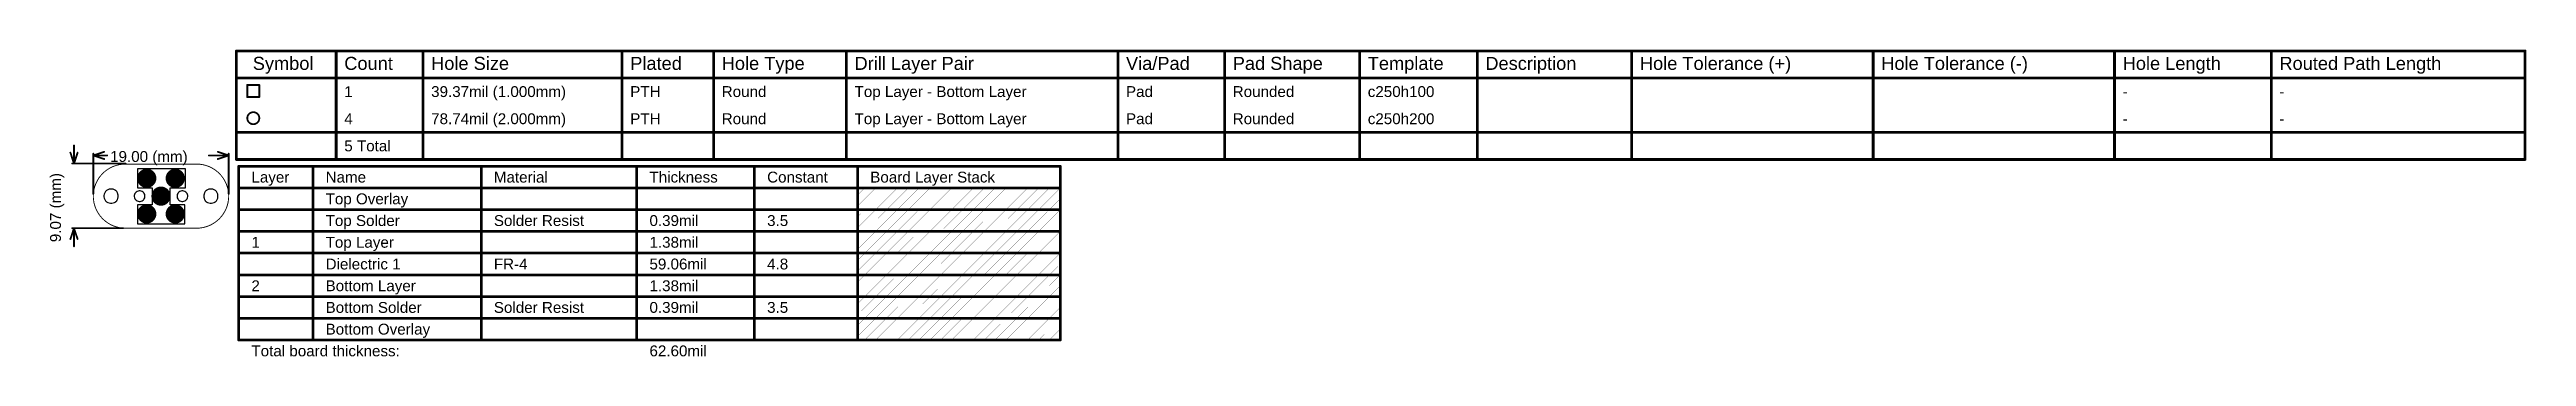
# Model space of a CAD drawing. Header units: inches. Extents: x -9 to 339, y -23 to 21.
import ezdxf

# ---------------------------------------------------------------- set-up
doc = ezdxf.new("R2010")
doc.units = ezdxf.units.IN
for name, color, linetype in [('Board_Outline', 216, 'Continuous'), ('Bottom Layer', 5, 'Continuous'), ('Bottom Solder', 6, 'Continuous'), ('Dimension', 76, 'Continuous'), ('Drill Drawing', 1, 'Continuous'), ('Fabrication', 56, 'Continuous'), ('Multi-Layer', 9, 'Continuous'), ('Pad Holes', 156, 'Continuous'), ('Top Layer', 1, 'Continuous'), ('Top Overlay', 2, 'Continuous'), ('Top Solder', 216, 'Continuous')]:
    doc.layers.add(name, color=color, linetype=linetype)
doc.styles.add('Arial', font='', dxfattribs={"height": 0.2})
doc.styles.get('Arial').set_extended_font_data('Arial')

msp = doc.modelspace()

# ---------------------------------------------------------------- texts
at = {"layer": 'Dimension', "style": 'Arial'}
msp.add_text('19.00 (mm)', height=1.524, dxfattribs=at).set_placement((-0.14, 4.8))
msp.add_text('9.07 (mm)', height=1.524, rotation=90, dxfattribs=at).set_placement((-7.04, -6.46))
at = {"layer": 'Drill Drawing', "style": 'Arial'}
for s, height, p in [('Symbol', 1.829, (19.88, 17.72)), ('Count', 1.829, (32.72, 17.72)), ('Hole Size', 1.829, (44.91, 17.72)), ('Plated', 1.829, (72.85, 17.72)), ('Hole Type', 1.829, (85.69, 17.72)), ('Drill Layer Pair', 1.8288, (104.33, 17.72)), ('Via/Pad', 1.829, (142.42, 17.72)), ('Pad Shape', 1.829, (157.4, 17.72)), ('Template', 1.829, (176.35, 17.72)), ('Description', 1.8288, (192.85, 17.72)), ('Hole Tolerance (+)', 1.8288, (214.54, 17.72)), ('Hole Tolerance (-)', 1.8288, (248.41, 17.72)), ('Hole Length', 1.8288, (282.29, 17.72)), ('Routed Path Length', 1.8288, (304.28, 17.72)), ('1', 1.52, (32.72, 13.91)), ('39.37mil (1.000mm)', 1.524, (44.91, 13.91)), ('PTH', 1.524, (72.85, 13.91)), ('Round', 1.524, (85.69, 13.91)), ('Top Layer - Bottom Layer', 1.524, (104.33, 13.91)), ('Pad', 1.524, (142.42, 13.91)), ('Rounded', 1.524, (157.4, 13.91)), ('c250h100', 1.524, (176.35, 13.91)), ('-', 1.52, (282.29, 13.91)), ('-', 1.52, (304.28, 13.91)), ('4', 1.52, (32.72, 10.1)), ('78.74mil (2.000mm)', 1.524, (44.91, 10.1)), ('PTH', 1.524, (72.85, 10.1)), ('Round', 1.524, (85.69, 10.1)), ('Top Layer - Bottom Layer', 1.524, (104.33, 10.1)), ('Pad', 1.524, (142.42, 10.1)), ('Rounded', 1.524, (157.4, 10.1)), ('c250h200', 1.524, (176.35, 10.1)), ('-', 1.52, (282.29, 10.1)), ('-', 1.52, (304.28, 10.1)), ('5 Total', 1.524, (32.72, 6.29))]:
    msp.add_text(s, height=height, dxfattribs=at).set_placement(p)
at = {"layer": 'Fabrication', "style": 'Arial'}
for s, height, p in [('Material', 1.524, (53.71, 1.91)), ('Thickness', 1.524, (75.55, 1.91)), ('Board Layer Stack', 1.524, (106.53, 1.91)), ('Layer', 1.524, (19.69, 1.91)), ('Top Overlay', 1.524, (30.1, -1.14)), ('Name', 1.524, (30.1, 1.91)), ('Constant', 1.524, (92.06, 1.91)), ('Top Solder', 1.524, (30.1, -4.19)), ('Solder Resist', 1.524, (53.71, -4.19)), ('0.39mil', 1.524, (75.55, -4.19)), ('3.5', 1.524, (92.06, -4.19)), ('1', 1.52, (19.69, -7.24)), ('Top Layer', 1.524, (30.1, -7.24)), ('1.38mil', 1.524, (75.55, -7.24)), ('Dielectric 1', 1.524, (30.1, -10.29)), ('FR-4', 1.524, (53.71, -10.29)), ('59.06mil', 1.524, (75.55, -10.29)), ('4.8', 1.524, (92.06, -10.29)), ('2', 1.52, (19.69, -13.34)), ('Bottom Layer', 1.524, (30.1, -13.34)), ('1.38mil', 1.524, (75.55, -13.34)), ('Bottom Solder', 1.524, (30.1, -16.38)), ('Solder Resist', 1.524, (53.71, -16.38)), ('0.39mil', 1.524, (75.55, -16.38)), ('3.5', 1.524, (92.06, -16.38)), ('Bottom Overlay', 1.524, (30.1, -19.43)), ('Total board thickness:', 1.524, (19.69, -22.48)), ('62.60mil', 1.524, (75.55, -22.48))]:
    msp.add_text(s, height=height, dxfattribs=at).set_placement(p)

# ---------------------------------------------------------------- hatches: boundary and pattern name
at = {"layer": 'Bottom Layer'}
h = msp.add_hatch(color=5, dxfattribs=at)
edge = h.paths.add_edge_path()
edge.add_arc((5, 2.5), 1.25, 0, 360)
h = msp.add_hatch(color=5, dxfattribs=at)
edge = h.paths.add_edge_path()
edge.add_arc((9, 2.5), 1.25, 0, 360)
h = msp.add_hatch(color=5, dxfattribs=at)
edge = h.paths.add_edge_path()
edge.add_arc((7, 0), 1.25, 0, 360)
h = msp.add_hatch(color=5, dxfattribs=at)
edge = h.paths.add_edge_path()
edge.add_arc((5, -2.5), 1.25, 0, 360)
h = msp.add_hatch(color=5, dxfattribs=at)
edge = h.paths.add_edge_path()
edge.add_arc((9, -2.5), 1.25, 0, 360)
at = {"layer": 'Bottom Solder'}
h = msp.add_hatch(color=6, dxfattribs=at)
edge = h.paths.add_edge_path()
edge.add_arc((5, 2.5), 1.35, 0, 360)
h = msp.add_hatch(color=6, dxfattribs=at)
edge = h.paths.add_edge_path()
edge.add_arc((9, 2.5), 1.35, 0, 360)
h = msp.add_hatch(color=6, dxfattribs=at)
edge = h.paths.add_edge_path()
edge.add_arc((7, 0), 1.35, 0, 360)
h = msp.add_hatch(color=6, dxfattribs=at)
edge = h.paths.add_edge_path()
edge.add_arc((5, -2.5), 1.35, 0, 360)
h = msp.add_hatch(color=6, dxfattribs=at)
edge = h.paths.add_edge_path()
edge.add_arc((9, -2.5), 1.35, 0, 360)
at = {"layer": 'Multi-Layer'}
h = msp.add_hatch(color=9, dxfattribs=at)
edge = h.paths.add_edge_path()
edge.add_arc((5, 2.5), 1.25, 0, 360)
h = msp.add_hatch(color=9, dxfattribs=at)
edge = h.paths.add_edge_path()
edge.add_arc((9, 2.5), 1.25, 0, 360)
h = msp.add_hatch(color=9, dxfattribs=at)
edge = h.paths.add_edge_path()
edge.add_arc((7, 0), 1.25, 0, 360)
h = msp.add_hatch(color=9, dxfattribs=at)
edge = h.paths.add_edge_path()
edge.add_arc((5, -2.5), 1.25, 0, 360)
h = msp.add_hatch(color=9, dxfattribs=at)
edge = h.paths.add_edge_path()
edge.add_arc((9, -2.5), 1.25, 0, 360)
at = {"layer": 'Pad Holes'}
h = msp.add_hatch(color=7, dxfattribs=at)
edge = h.paths.add_edge_path()
edge.add_arc((5, 2.5), 1, 0, 360)
h = msp.add_hatch(color=7, dxfattribs=at)
edge = h.paths.add_edge_path()
edge.add_arc((9, 2.5), 1, 0, 360)
h = msp.add_hatch(color=7, dxfattribs=at)
edge = h.paths.add_edge_path()
edge.add_arc((7, 0), 0.5, 0, 360)
h = msp.add_hatch(color=7, dxfattribs=at)
edge = h.paths.add_edge_path()
edge.add_arc((5, -2.5), 1, 0, 360)
h = msp.add_hatch(color=7, dxfattribs=at)
edge = h.paths.add_edge_path()
edge.add_arc((9, -2.5), 1, 0, 360)
at = {"layer": 'Top Layer'}
h = msp.add_hatch(color=1, dxfattribs=at)
edge = h.paths.add_edge_path()
edge.add_arc((5, 2.5), 1.25, 0, 360)
h = msp.add_hatch(color=1, dxfattribs=at)
edge = h.paths.add_edge_path()
edge.add_arc((9, 2.5), 1.25, 0, 360)
h = msp.add_hatch(color=1, dxfattribs=at)
edge = h.paths.add_edge_path()
edge.add_arc((7, 0), 1.25, 0, 360)
h = msp.add_hatch(color=1, dxfattribs=at)
edge = h.paths.add_edge_path()
edge.add_arc((5, -2.5), 1.25, 0, 360)
h = msp.add_hatch(color=1, dxfattribs=at)
edge = h.paths.add_edge_path()
edge.add_arc((9, -2.5), 1.25, 0, 360)
at = {"layer": 'Top Solder'}
h = msp.add_hatch(color=216, dxfattribs=at)
edge = h.paths.add_edge_path()
edge.add_arc((5, 2.5), 1.35, 0, 360)
h = msp.add_hatch(color=216, dxfattribs=at)
edge = h.paths.add_edge_path()
edge.add_arc((9, 2.5), 1.35, 0, 360)
h = msp.add_hatch(color=216, dxfattribs=at)
edge = h.paths.add_edge_path()
edge.add_arc((7, 0), 1.35, 0, 360)
h = msp.add_hatch(color=216, dxfattribs=at)
edge = h.paths.add_edge_path()
edge.add_arc((5, -2.5), 1.35, 0, 360)
h = msp.add_hatch(color=216, dxfattribs=at)
edge = h.paths.add_edge_path()
edge.add_arc((9, -2.5), 1.35, 0, 360)

# ---------------------------------------------------------------- linework, layer by layer
at = {"layer": 'Board_Outline', "const_width": 0.127}
for points in [[(2, -4.5, -1), (2, 4.5)], [(12, 4.5, -1), (12, -4.5)]]:
    msp.add_lwpolyline(points, format="xyb", dxfattribs=at)
for points in [[(2, 4.5), (12, 4.5)], [(2, -4.5), (12, -4.5)]]:
    msp.add_lwpolyline(points, dxfattribs=at)
at = {"layer": 'Board_Outline'}
for points, const_width in [([(1.97, 4.5, 1), (2.03, 4.5, 1)], 0.0635), ([(1.97, 4.5, 1), (2.03, 4.5, 1)], 0.0635), ([(11.97, 4.5, 1), (12.03, 4.5, 1)], 0.0635), ([(11.97, 4.5, 1), (12.03, 4.5, 1)], 0.0635), ([(1, 0, 1), (-1, 0, 1)], 0.127), ([(-1.03, 0, 1), (-0.97, 0, 1)], 0.0635), ([(0.97, 0, 1), (1.03, 0, 1)], 0.0635), ([(4.75, 0, 1), (3.25, 0, 1)], 0.127), ([(3.22, 0, 1), (3.28, 0, 1)], 0.0635), ([(4.72, 0, 1), (4.78, 0, 1)], 0.0635), ([(10.75, 0, 1), (9.25, 0, 1)], 0.127), ([(9.22, 0, 1), (9.28, 0, 1)], 0.0635), ([(10.72, 0, 1), (10.78, 0, 1)], 0.0635), ([(15, 0, 1), (13, 0, 1)], 0.127), ([(12.97, 0, 1), (13.03, 0, 1)], 0.0635), ([(14.97, 0, 1), (15.03, 0, 1)], 0.0635), ([(1.97, -4.5, 1), (2.03, -4.5, 1)], 0.0635), ([(1.97, -4.5, 1), (2.03, -4.5, 1)], 0.0635), ([(11.97, -4.5, 1), (12.03, -4.5, 1)], 0.0635), ([(11.97, -4.5, 1), (12.03, -4.5, 1)], 0.0635)]:
    msp.add_lwpolyline(points, format="xyb", close=True, dxfattribs=dict(at, const_width=const_width))
at = {"layer": 'Bottom Layer'}
for p, q in [((10.45, 3.84), (3.72, 3.84)), ((3.72, 3.84), (3.72, 1.17)), ((10.45, 1.17), (10.45, 3.84)), ((3.72, 1.17), (5.75, 1.17)), ((5.75, 1.17), (5.75, -1.24)), ((8.29, -1.24), (8.29, 1.17)), ((8.29, 1.17), (10.45, 1.17)), ((5.75, -1.24), (3.72, -1.24)), ((3.72, -1.24), (3.72, -3.91)), ((10.33, -1.24), (8.29, -1.24)), ((10.33, -3.91), (10.33, -1.24)), ((3.72, -3.91), (10.33, -3.91))]:
    msp.add_line(p, q, dxfattribs=at)
at = {"layer": 'Dimension', "const_width": 0.254}
for points in [[(-5.21, 4.57), (-5.21, 7.11)], [(-5.71, 6.1), (-5.21, 4.57)], [(-5.46, 4.57), (2.03, 4.57)], [(-5.21, 4.57), (-4.7, 6.1)], [(-2.5, 5.71), (-0.98, 6.22)], [(-2.5, 0.32), (-2.5, 5.97)], [(-2.5, 5.71), (-0.54, 5.71)], [(-2.5, 5.71), (-0.98, 5.21)], [(13.73, 5.71), (16.5, 5.71)], [(14.98, 6.22), (16.5, 5.71)], [(14.98, 5.21), (16.5, 5.71)], [(16.5, 0.32), (16.5, 5.97)], [(-5.71, -6.02), (-5.21, -4.5)], [(-5.46, -4.5), (1.68, -4.5)], [(-5.21, -7.04), (-5.21, -4.5)], [(-5.21, -4.5), (-4.7, -6.02)]]:
    msp.add_lwpolyline(points, dxfattribs=at)
at = {"layer": 'Dimension', "const_width": 0.127}
for points in [[(-5.27, 7.11, 1), (-5.14, 7.11, 1)], [(-5.78, 6.1, 1), (-5.65, 6.1, 1)], [(-5.52, 4.57, 1), (-5.4, 4.57, 1)], [(-5.27, 4.57, 1), (-5.14, 4.57, 1)], [(-5.27, 4.57, 1), (-5.14, 4.57, 1)], [(-5.27, 4.57, 1), (-5.14, 4.57, 1)], [(-4.76, 6.1, 1), (-4.64, 6.1, 1)], [(-2.56, 5.97, 1), (-2.44, 5.97, 1)], [(-2.56, 5.71, 1), (-2.44, 5.71, 1)], [(-2.56, 5.71, 1), (-2.44, 5.71, 1)], [(-2.56, 5.71, 1), (-2.44, 5.71, 1)], [(-1.04, 6.22, 1), (-0.91, 6.22, 1)], [(-1.04, 5.21, 1), (-0.91, 5.21, 1)], [(-0.61, 5.71, 1), (-0.48, 5.71, 1)], [(1.97, 4.57, 1), (2.1, 4.57, 1)], [(13.67, 5.71, 1), (13.79, 5.71, 1)], [(14.91, 6.22, 1), (15.04, 6.22, 1)], [(14.91, 5.21, 1), (15.04, 5.21, 1)], [(16.44, 5.97, 1), (16.56, 5.97, 1)], [(16.44, 5.71, 1), (16.56, 5.71, 1)], [(16.44, 5.71, 1), (16.56, 5.71, 1)], [(16.44, 5.71, 1), (16.56, 5.71, 1)], [(-2.56, 0.32, 1), (-2.44, 0.32, 1)], [(16.44, 0.32, 1), (16.56, 0.32, 1)], [(-5.78, -6.02, 1), (-5.65, -6.02, 1)], [(-5.52, -4.5, 1), (-5.4, -4.5, 1)], [(-5.27, -4.5, 1), (-5.14, -4.5, 1)], [(-5.27, -4.5, 1), (-5.14, -4.5, 1)], [(-5.27, -4.5, 1), (-5.14, -4.5, 1)], [(-5.27, -7.04, 1), (-5.14, -7.04, 1)], [(-4.76, -6.02, 1), (-4.64, -6.02, 1)], [(1.62, -4.5, 1), (1.75, -4.5, 1)]]:
    msp.add_lwpolyline(points, format="xyb", close=True, dxfattribs=at)
at = {"layer": 'Drill Drawing'}
for points, const_width in [([(17.59, 20.38), (338.76, 20.38)], 0.381), ([(17.59, 5.14), (17.59, 20.38)], 0.381), ([(31.58, 5.14), (31.58, 20.38)], 0.381), ([(43.77, 5.14), (43.77, 20.38)], 0.381), ([(71.7, 5.14), (71.7, 20.38)], 0.381), ([(84.55, 5.14), (84.55, 20.38)], 0.381), ([(103.19, 5.14), (103.19, 20.38)], 0.381), ([(141.28, 5.14), (141.28, 20.38)], 0.381), ([(156.26, 5.14), (156.26, 20.38)], 0.381), ([(175.2, 5.14), (175.2, 20.38)], 0.381), ([(191.71, 5.14), (191.71, 20.38)], 0.381), ([(213.4, 5.14), (213.4, 20.38)], 0.381), ([(247.27, 5.14), (247.27, 20.38)], 0.381), ([(281.14, 5.14), (281.14, 20.38)], 0.381), ([(303.13, 5.14), (303.13, 20.38)], 0.381), ([(338.76, 5.14), (338.76, 20.38)], 0.381), ([(17.59, 16.57), (338.76, 16.57)], 0.381), ([(19.11, 15.6), (20.8, 15.6)], 0.254), ([(19.11, 13.91), (19.11, 15.6)], 0.254), ([(19.11, 13.91), (20.8, 13.91)], 0.254), ([(20.8, 13.91), (20.8, 15.6)], 0.254), ([(17.59, 8.95), (338.76, 8.95)], 0.381), ([(17.59, 5.14), (338.76, 5.14)], 0.381), ([(6.75, 0.25), (7.25, 0.25)], 0.0508), ([(6.75, -0.25), (6.75, 0.25)], 0.0508), ([(7.25, -0.25), (7.25, 0.25)], 0.0508), ([(6.75, -0.25), (7.25, -0.25)], 0.0508)]:
    msp.add_lwpolyline(points, dxfattribs=dict(at, const_width=const_width))
for points, const_width in [([(17.49, 20.38, 1), (17.68, 20.38, 1)], 0.191), ([(17.49, 20.38, 1), (17.68, 20.38, 1)], 0.191), ([(31.49, 20.38, 1), (31.68, 20.38, 1)], 0.191), ([(43.68, 20.38, 1), (43.87, 20.38, 1)], 0.191), ([(71.61, 20.38, 1), (71.8, 20.38, 1)], 0.191), ([(84.46, 20.38, 1), (84.65, 20.38, 1)], 0.191), ([(103.1, 20.38, 1), (103.29, 20.38, 1)], 0.191), ([(141.18, 20.38, 1), (141.37, 20.38, 1)], 0.191), ([(156.17, 20.38, 1), (156.36, 20.38, 1)], 0.191), ([(175.11, 20.38, 1), (175.3, 20.38, 1)], 0.191), ([(191.61, 20.38, 1), (191.81, 20.38, 1)], 0.191), ([(213.3, 20.38, 1), (213.49, 20.38, 1)], 0.191), ([(247.17, 20.38, 1), (247.36, 20.38, 1)], 0.191), ([(281.05, 20.38, 1), (281.24, 20.38, 1)], 0.191), ([(303.04, 20.38, 1), (303.23, 20.38, 1)], 0.191), ([(338.66, 20.38, 1), (338.85, 20.38, 1)], 0.191), ([(338.66, 20.38, 1), (338.85, 20.38, 1)], 0.191), ([(17.49, 16.57, 1), (17.68, 16.57, 1)], 0.191), ([(19.04, 15.6, 1), (19.17, 15.6, 1)], 0.127), ([(19.04, 15.6, 1), (19.17, 15.6, 1)], 0.127), ([(19.04, 13.91, 1), (19.17, 13.91, 1)], 0.127), ([(19.04, 13.91, 1), (19.17, 13.91, 1)], 0.127), ([(20.74, 15.6, 1), (20.87, 15.6, 1)], 0.127), ([(20.74, 15.6, 1), (20.87, 15.6, 1)], 0.127), ([(20.74, 13.91, 1), (20.87, 13.91, 1)], 0.127), ([(20.74, 13.91, 1), (20.87, 13.91, 1)], 0.127), ([(338.66, 16.57, 1), (338.85, 16.57, 1)], 0.191), ([(20.8, 10.94, 1), (19.11, 10.94, 1)], 0.254), ([(19.04, 10.94, 1), (19.17, 10.94, 1)], 0.127), ([(20.74, 10.94, 1), (20.87, 10.94, 1)], 0.127), ([(17.49, 8.95, 1), (17.68, 8.95, 1)], 0.191), ([(338.66, 8.95, 1), (338.85, 8.95, 1)], 0.191), ([(17.49, 5.14, 1), (17.68, 5.14, 1)], 0.191), ([(17.49, 5.14, 1), (17.68, 5.14, 1)], 0.191), ([(31.49, 5.14, 1), (31.68, 5.14, 1)], 0.191), ([(43.68, 5.14, 1), (43.87, 5.14, 1)], 0.191), ([(71.61, 5.14, 1), (71.8, 5.14, 1)], 0.191), ([(84.46, 5.14, 1), (84.65, 5.14, 1)], 0.191), ([(103.1, 5.14, 1), (103.29, 5.14, 1)], 0.191), ([(141.18, 5.14, 1), (141.37, 5.14, 1)], 0.191), ([(156.17, 5.14, 1), (156.36, 5.14, 1)], 0.191), ([(175.11, 5.14, 1), (175.3, 5.14, 1)], 0.191), ([(191.61, 5.14, 1), (191.81, 5.14, 1)], 0.191), ([(213.3, 5.14, 1), (213.49, 5.14, 1)], 0.191), ([(247.17, 5.14, 1), (247.36, 5.14, 1)], 0.191), ([(281.05, 5.14, 1), (281.24, 5.14, 1)], 0.191), ([(303.04, 5.14, 1), (303.23, 5.14, 1)], 0.191), ([(338.66, 5.14, 1), (338.85, 5.14, 1)], 0.191), ([(338.66, 5.14, 1), (338.85, 5.14, 1)], 0.191), ([(5.25, 2.5, 1), (4.75, 2.5, 1)], 0.0508), ([(4.73, 2.5, 1), (4.76, 2.5, 1)], 0.0254), ([(5.24, 2.5, 1), (5.27, 2.5, 1)], 0.0254), ([(6.73, 0.25, 1), (6.76, 0.25, 1)], 0.0254), ([(6.73, 0.25, 1), (6.76, 0.25, 1)], 0.0254), ([(7.24, 0.25, 1), (7.27, 0.25, 1)], 0.0254), ([(7.24, 0.25, 1), (7.27, 0.25, 1)], 0.0254), ([(9.25, 2.5, 1), (8.75, 2.5, 1)], 0.0508), ([(8.73, 2.5, 1), (8.76, 2.5, 1)], 0.0254), ([(9.24, 2.5, 1), (9.27, 2.5, 1)], 0.0254), ([(5.25, -2.5, 1), (4.75, -2.5, 1)], 0.0508), ([(4.73, -2.5, 1), (4.76, -2.5, 1)], 0.0254), ([(5.24, -2.5, 1), (5.27, -2.5, 1)], 0.0254), ([(6.73, -0.25, 1), (6.76, -0.25, 1)], 0.0254), ([(6.73, -0.25, 1), (6.76, -0.25, 1)], 0.0254), ([(7.24, -0.25, 1), (7.27, -0.25, 1)], 0.0254), ([(7.24, -0.25, 1), (7.27, -0.25, 1)], 0.0254), ([(9.25, -2.5, 1), (8.75, -2.5, 1)], 0.0508), ([(8.73, -2.5, 1), (8.76, -2.5, 1)], 0.0254), ([(9.24, -2.5, 1), (9.27, -2.5, 1)], 0.0254)]:
    msp.add_lwpolyline(points, format="xyb", close=True, dxfattribs=dict(at, const_width=const_width))
at = {"layer": 'Fabrication'}
for points, const_width in [([(17.91, -20.19), (17.91, 4.19)], 0.381), ([(17.91, 4.19), (133.19, 4.19)], 0.381), ([(28.32, -20.19), (28.32, 4.19)], 0.381), ([(51.94, -20.19), (51.94, 4.19)], 0.381), ([(73.77, -20.19), (73.77, 4.19)], 0.381), ([(90.28, -20.19), (90.28, 4.19)], 0.381), ([(104.75, -20.19), (104.75, 4.19)], 0.381), ([(133.19, -20.19), (133.19, 4.19)], 0.381), ([(17.91, 1.14), (133.19, 1.14)], 0.381), ([(104.75, 0.14), (105.76, 1.14)], 0.0254), ([(104.75, -1.39), (107.29, 1.14)], 0.0254), ([(105.76, -1.91), (108.81, 1.14)], 0.0254), ([(107.29, -1.91), (110.33, 1.14)], 0.0254), ([(108.81, -1.91), (111.86, 1.14)], 0.0254), ([(110.33, -1.91), (113.38, 1.14)], 0.0254), ([(111.86, -1.91), (114.91, 1.14)], 0.0254), ([(113.38, -1.91), (116.43, 1.14)], 0.0254), ([(114.91, -1.91), (117.95, 1.14)], 0.0254), ([(116.43, -1.91), (119.48, 1.14)], 0.0254), ([(117.95, -1.91), (121, 1.14)], 0.0254), ([(119.48, -1.91), (122.53, 1.14)], 0.0254), ([(121, -1.91), (124.05, 1.14)], 0.0254), ([(122.53, -1.91), (125.57, 1.14)], 0.0254), ([(124.05, -1.91), (127.1, 1.14)], 0.0254), ([(125.57, -1.91), (128.62, 1.14)], 0.0254), ([(127.1, -1.91), (130.15, 1.14)], 0.0254), ([(128.62, -1.91), (131.67, 1.14)], 0.0254), ([(130.15, -1.91), (133.19, 1.14)], 0.0254), ([(17.91, -1.91), (28.32, -1.91)], 0.381), ([(28.32, -1.91), (51.94, -1.91)], 0.381), ([(51.94, -1.91), (73.77, -1.91)], 0.381), ([(73.77, -1.91), (90.28, -1.91)], 0.381), ([(90.28, -1.91), (104.75, -1.91)], 0.381), ([(104.75, -1.91), (133.19, -1.91)], 0.381), ([(104.75, -2.91), (105.76, -1.91)], 0.0254), ([(104.75, -4.44), (107.29, -1.91)], 0.0254), ([(105.76, -4.95), (108.81, -1.91)], 0.0254), ([(107.29, -4.95), (110.33, -1.91)], 0.0254), ([(108.81, -4.95), (111.86, -1.91)], 0.0254), ([(110.33, -4.95), (113.38, -1.91)], 0.0254), ([(111.86, -4.95), (114.91, -1.91)], 0.0254), ([(113.38, -4.95), (116.43, -1.91)], 0.0254), ([(114.91, -4.95), (117.95, -1.91)], 0.0254), ([(116.43, -4.95), (119.48, -1.91)], 0.0254), ([(117.95, -4.95), (121, -1.91)], 0.0254), ([(119.48, -4.95), (122.53, -1.91)], 0.0254), ([(121, -4.95), (124.05, -1.91)], 0.0254), ([(122.53, -4.95), (125.57, -1.91)], 0.0254), ([(124.05, -4.95), (127.1, -1.91)], 0.0254), ([(125.57, -4.95), (128.62, -1.91)], 0.0254), ([(127.1, -4.95), (130.15, -1.91)], 0.0254), ([(128.62, -4.95), (131.67, -1.91)], 0.0254), ([(130.15, -4.95), (133.19, -1.91)], 0.0254), ([(131.67, -1.91), (133.19, -0.38)], 0.0254), ([(131.67, -4.95), (133.19, -3.43)], 0.0254), ([(17.91, -4.95), (28.32, -4.95)], 0.381), ([(28.32, -4.95), (51.94, -4.95)], 0.381), ([(51.94, -4.95), (73.77, -4.95)], 0.381), ([(73.77, -4.95), (90.28, -4.95)], 0.381), ([(90.28, -4.95), (104.75, -4.95)], 0.381), ([(104.75, -4.95), (133.19, -4.95)], 0.381), ([(104.75, -5.96), (105.76, -4.95)], 0.0254), ([(104.75, -7.48), (107.29, -4.95)], 0.0254), ([(105.76, -8), (108.81, -4.95)], 0.0254), ([(107.29, -8), (110.33, -4.95)], 0.0254), ([(108.81, -8), (111.86, -4.95)], 0.0254), ([(110.33, -8), (113.38, -4.95)], 0.0254), ([(111.86, -8), (114.91, -4.95)], 0.0254), ([(113.38, -8), (116.43, -4.95)], 0.0254), ([(114.91, -8), (117.95, -4.95)], 0.0254), ([(116.43, -8), (119.48, -4.95)], 0.0254), ([(117.95, -8), (121, -4.95)], 0.0254), ([(119.48, -8), (122.53, -4.95)], 0.0254), ([(121, -8), (124.05, -4.95)], 0.0254), ([(122.53, -8), (125.57, -4.95)], 0.0254), ([(124.05, -8), (127.1, -4.95)], 0.0254), ([(125.57, -8), (128.62, -4.95)], 0.0254), ([(127.1, -8), (130.15, -4.95)], 0.0254), ([(128.62, -8), (131.67, -4.95)], 0.0254), ([(130.15, -8), (133.19, -4.95)], 0.0254), ([(131.67, -8), (133.19, -6.48)], 0.0254), ([(17.91, -8), (28.32, -8)], 0.381), ([(28.32, -8), (51.94, -8)], 0.381), ([(51.94, -8), (73.77, -8)], 0.381), ([(73.77, -8), (90.28, -8)], 0.381), ([(90.28, -8), (104.75, -8)], 0.381), ([(104.75, -8), (133.19, -8)], 0.381), ([(104.75, -9.01), (105.76, -8)], 0.0254), ([(104.75, -10.53), (107.29, -8)], 0.0254), ([(105.76, -11.05), (108.81, -8)], 0.0254), ([(107.29, -11.05), (110.33, -8)], 0.0254), ([(108.81, -11.05), (111.86, -8)], 0.0254), ([(110.33, -11.05), (113.38, -8)], 0.0254), ([(111.86, -11.05), (114.91, -8)], 0.0254), ([(113.38, -11.05), (116.43, -8)], 0.0254), ([(114.91, -11.05), (117.95, -8)], 0.0254), ([(116.43, -11.05), (119.48, -8)], 0.0254), ([(117.95, -11.05), (121, -8)], 0.0254), ([(119.48, -11.05), (122.53, -8)], 0.0254), ([(121, -11.05), (124.05, -8)], 0.0254), ([(122.53, -11.05), (125.57, -8)], 0.0254), ([(124.05, -11.05), (127.1, -8)], 0.0254), ([(125.57, -11.05), (128.62, -8)], 0.0254), ([(127.1, -11.05), (130.15, -8)], 0.0254), ([(128.62, -11.05), (131.67, -8)], 0.0254), ([(130.15, -11.05), (133.19, -8)], 0.0254), ([(131.67, -11.05), (133.19, -9.52)], 0.0254), ([(17.91, -11.05), (28.32, -11.05)], 0.381), ([(28.32, -11.05), (51.94, -11.05)], 0.381), ([(51.94, -11.05), (73.77, -11.05)], 0.381), ([(73.77, -11.05), (90.28, -11.05)], 0.381), ([(90.28, -11.05), (104.75, -11.05)], 0.381), ([(104.75, -11.05), (133.19, -11.05)], 0.381), ([(104.75, -12.06), (105.76, -11.05)], 0.0254), ([(104.75, -13.58), (107.29, -11.05)], 0.0254), ([(105.76, -14.1), (108.81, -11.05)], 0.0254), ([(107.29, -14.1), (110.33, -11.05)], 0.0254), ([(108.81, -14.1), (111.86, -11.05)], 0.0254), ([(110.33, -14.1), (113.38, -11.05)], 0.0254), ([(111.86, -14.1), (114.91, -11.05)], 0.0254), ([(113.38, -14.1), (116.43, -11.05)], 0.0254), ([(114.91, -14.1), (117.95, -11.05)], 0.0254), ([(116.43, -14.1), (119.48, -11.05)], 0.0254), ([(117.95, -14.1), (121, -11.05)], 0.0254), ([(119.48, -14.1), (122.53, -11.05)], 0.0254), ([(121, -14.1), (124.05, -11.05)], 0.0254), ([(122.53, -14.1), (125.57, -11.05)], 0.0254), ([(124.05, -14.1), (127.1, -11.05)], 0.0254), ([(125.57, -14.1), (128.62, -11.05)], 0.0254), ([(127.1, -14.1), (130.15, -11.05)], 0.0254), ([(128.62, -14.1), (131.67, -11.05)], 0.0254), ([(130.15, -14.1), (133.19, -11.05)], 0.0254), ([(131.67, -14.1), (133.19, -12.57)], 0.0254), ([(17.91, -14.1), (28.32, -14.1)], 0.381), ([(17.91, -17.14), (28.32, -17.14)], 0.381), ([(28.32, -14.1), (51.94, -14.1)], 0.381), ([(28.32, -17.14), (51.94, -17.14)], 0.381), ([(51.94, -14.1), (73.77, -14.1)], 0.381), ([(51.94, -17.14), (73.77, -17.14)], 0.381), ([(73.77, -14.1), (90.28, -14.1)], 0.381), ([(73.77, -17.14), (90.28, -17.14)], 0.381), ([(90.28, -14.1), (104.75, -14.1)], 0.381), ([(90.28, -17.14), (104.75, -17.14)], 0.381), ([(104.75, -14.1), (133.19, -14.1)], 0.381), ([(104.75, -17.14), (133.19, -17.14)], 0.381), ([(104.75, -15.1), (105.76, -14.1)], 0.0254), ([(104.75, -16.63), (107.29, -14.1)], 0.0254), ([(104.75, -18.15), (105.76, -17.14)], 0.0254), ([(104.75, -19.68), (107.29, -17.14)], 0.0254), ([(105.76, -17.14), (108.81, -14.1)], 0.0254), ([(105.76, -20.19), (108.81, -17.14)], 0.0254), ([(107.29, -17.14), (110.33, -14.1)], 0.0254), ([(107.29, -20.19), (110.33, -17.14)], 0.0254), ([(108.81, -17.14), (111.86, -14.1)], 0.0254), ([(108.81, -20.19), (111.86, -17.14)], 0.0254), ([(110.33, -17.14), (113.38, -14.1)], 0.0254), ([(110.33, -20.19), (113.38, -17.14)], 0.0254), ([(111.86, -17.14), (114.91, -14.1)], 0.0254), ([(111.86, -20.19), (114.91, -17.14)], 0.0254), ([(113.38, -17.14), (116.43, -14.1)], 0.0254), ([(113.38, -20.19), (116.43, -17.14)], 0.0254), ([(114.91, -17.14), (117.95, -14.1)], 0.0254), ([(114.91, -20.19), (117.95, -17.14)], 0.0254), ([(116.43, -17.14), (119.48, -14.1)], 0.0254), ([(116.43, -20.19), (119.48, -17.14)], 0.0254), ([(117.95, -17.14), (121, -14.1)], 0.0254), ([(117.95, -20.19), (121, -17.14)], 0.0254), ([(119.48, -17.14), (122.53, -14.1)], 0.0254), ([(119.48, -20.19), (122.53, -17.14)], 0.0254), ([(121, -17.14), (124.05, -14.1)], 0.0254), ([(121, -20.19), (124.05, -17.14)], 0.0254), ([(122.53, -17.14), (125.57, -14.1)], 0.0254), ([(122.53, -20.19), (125.57, -17.14)], 0.0254), ([(124.05, -17.14), (127.1, -14.1)], 0.0254), ([(124.05, -20.19), (127.1, -17.14)], 0.0254), ([(125.57, -17.14), (128.62, -14.1)], 0.0254), ([(125.57, -20.19), (128.62, -17.14)], 0.0254), ([(127.1, -17.14), (130.15, -14.1)], 0.0254), ([(127.1, -20.19), (130.15, -17.14)], 0.0254), ([(128.62, -17.14), (131.67, -14.1)], 0.0254), ([(128.62, -20.19), (131.67, -17.14)], 0.0254), ([(130.15, -17.14), (133.19, -14.1)], 0.0254), ([(130.15, -20.19), (133.19, -17.14)], 0.0254), ([(131.67, -17.14), (133.19, -15.62)], 0.0254), ([(17.91, -20.19), (28.32, -20.19)], 0.381), ([(28.32, -20.19), (51.94, -20.19)], 0.381), ([(51.94, -20.19), (73.77, -20.19)], 0.381), ([(73.77, -20.19), (90.28, -20.19)], 0.381), ([(90.28, -20.19), (104.75, -20.19)], 0.381), ([(104.75, -20.19), (133.19, -20.19)], 0.381), ([(131.67, -20.19), (133.19, -18.67)], 0.0254)]:
    msp.add_lwpolyline(points, dxfattribs=dict(at, const_width=const_width))
for points, const_width in [([(17.81, 4.19, 1), (18, 4.19, 1)], 0.191), ([(17.81, 4.19, 1), (18, 4.19, 1)], 0.191), ([(28.23, 4.19, 1), (28.42, 4.19, 1)], 0.191), ([(51.84, 4.19, 1), (52.03, 4.19, 1)], 0.191), ([(73.68, 4.19, 1), (73.87, 4.19, 1)], 0.191), ([(90.19, 4.19, 1), (90.38, 4.19, 1)], 0.191), ([(104.66, 4.19, 1), (104.85, 4.19, 1)], 0.191), ([(133.1, 4.19, 1), (133.29, 4.19, 1)], 0.191), ([(133.1, 4.19, 1), (133.29, 4.19, 1)], 0.191), ([(17.81, 1.14, 1), (18, 1.14, 1)], 0.191), ([(104.75, 0.14, 1), (104.76, 0.14, 1)], 0.0127), ([(105.76, 1.14, 1), (105.77, 1.14, 1)], 0.0127), ([(107.28, 1.14, 1), (107.29, 1.14, 1)], 0.0127), ([(108.8, 1.14, 1), (108.82, 1.14, 1)], 0.0127), ([(110.33, 1.14, 1), (110.34, 1.14, 1)], 0.0127), ([(111.85, 1.14, 1), (111.87, 1.14, 1)], 0.0127), ([(113.38, 1.14, 1), (113.39, 1.14, 1)], 0.0127), ([(114.9, 1.14, 1), (114.91, 1.14, 1)], 0.0127), ([(116.42, 1.14, 1), (116.44, 1.14, 1)], 0.0127), ([(117.95, 1.14, 1), (117.96, 1.14, 1)], 0.0127), ([(119.47, 1.14, 1), (119.49, 1.14, 1)], 0.0127), ([(121, 1.14, 1), (121.01, 1.14, 1)], 0.0127), ([(122.52, 1.14, 1), (122.53, 1.14, 1)], 0.0127), ([(124.04, 1.14, 1), (124.06, 1.14, 1)], 0.0127), ([(125.57, 1.14, 1), (125.58, 1.14, 1)], 0.0127), ([(127.09, 1.14, 1), (127.11, 1.14, 1)], 0.0127), ([(128.62, 1.14, 1), (128.63, 1.14, 1)], 0.0127), ([(130.14, 1.14, 1), (130.15, 1.14, 1)], 0.0127), ([(131.66, 1.14, 1), (131.68, 1.14, 1)], 0.0127), ([(133.1, 1.14, 1), (133.29, 1.14, 1)], 0.191), ([(133.19, 1.14, 1), (133.2, 1.14, 1)], 0.0127), ([(17.81, -1.91, 1), (18, -1.91, 1)], 0.191), ([(28.23, -1.91, 1), (28.42, -1.91, 1)], 0.191), ([(28.23, -1.91, 1), (28.42, -1.91, 1)], 0.191), ([(51.84, -1.91, 1), (52.03, -1.91, 1)], 0.191), ([(51.84, -1.91, 1), (52.03, -1.91, 1)], 0.191), ([(73.68, -1.91, 1), (73.87, -1.91, 1)], 0.191), ([(73.68, -1.91, 1), (73.87, -1.91, 1)], 0.191), ([(90.19, -1.91, 1), (90.38, -1.91, 1)], 0.191), ([(90.19, -1.91, 1), (90.38, -1.91, 1)], 0.191), ([(104.66, -1.91, 1), (104.85, -1.91, 1)], 0.191), ([(104.66, -1.91, 1), (104.85, -1.91, 1)], 0.191), ([(104.75, -1.39, 1), (104.76, -1.39, 1)], 0.0127), ([(104.75, -2.91, 1), (104.76, -2.91, 1)], 0.0127), ([(105.76, -1.91, 1), (105.77, -1.91, 1)], 0.0127), ([(105.76, -1.91, 1), (105.77, -1.91, 1)], 0.0127), ([(107.28, -1.91, 1), (107.29, -1.91, 1)], 0.0127), ([(107.28, -1.91, 1), (107.29, -1.91, 1)], 0.0127), ([(108.8, -1.91, 1), (108.82, -1.91, 1)], 0.0127), ([(108.8, -1.91, 1), (108.82, -1.91, 1)], 0.0127), ([(110.33, -1.91, 1), (110.34, -1.91, 1)], 0.0127), ([(110.33, -1.91, 1), (110.34, -1.91, 1)], 0.0127), ([(111.85, -1.91, 1), (111.87, -1.91, 1)], 0.0127), ([(111.85, -1.91, 1), (111.87, -1.91, 1)], 0.0127), ([(113.38, -1.91, 1), (113.39, -1.91, 1)], 0.0127), ([(113.38, -1.91, 1), (113.39, -1.91, 1)], 0.0127), ([(114.9, -1.91, 1), (114.91, -1.91, 1)], 0.0127), ([(114.9, -1.91, 1), (114.91, -1.91, 1)], 0.0127), ([(116.42, -1.91, 1), (116.44, -1.91, 1)], 0.0127), ([(116.42, -1.91, 1), (116.44, -1.91, 1)], 0.0127), ([(117.95, -1.91, 1), (117.96, -1.91, 1)], 0.0127), ([(117.95, -1.91, 1), (117.96, -1.91, 1)], 0.0127), ([(119.47, -1.91, 1), (119.49, -1.91, 1)], 0.0127), ([(119.47, -1.91, 1), (119.49, -1.91, 1)], 0.0127), ([(121, -1.91, 1), (121.01, -1.91, 1)], 0.0127), ([(121, -1.91, 1), (121.01, -1.91, 1)], 0.0127), ([(122.52, -1.91, 1), (122.53, -1.91, 1)], 0.0127), ([(122.52, -1.91, 1), (122.53, -1.91, 1)], 0.0127), ([(124.04, -1.91, 1), (124.06, -1.91, 1)], 0.0127), ([(124.04, -1.91, 1), (124.06, -1.91, 1)], 0.0127), ([(125.57, -1.91, 1), (125.58, -1.91, 1)], 0.0127), ([(125.57, -1.91, 1), (125.58, -1.91, 1)], 0.0127), ([(127.09, -1.91, 1), (127.11, -1.91, 1)], 0.0127), ([(127.09, -1.91, 1), (127.11, -1.91, 1)], 0.0127), ([(128.62, -1.91, 1), (128.63, -1.91, 1)], 0.0127), ([(128.62, -1.91, 1), (128.63, -1.91, 1)], 0.0127), ([(130.14, -1.91, 1), (130.15, -1.91, 1)], 0.0127), ([(130.14, -1.91, 1), (130.15, -1.91, 1)], 0.0127), ([(131.66, -1.91, 1), (131.68, -1.91, 1)], 0.0127), ([(131.66, -1.91, 1), (131.68, -1.91, 1)], 0.0127), ([(133.1, -1.91, 1), (133.29, -1.91, 1)], 0.191), ([(133.19, -0.38, 1), (133.2, -0.38, 1)], 0.0127), ([(133.19, -1.91, 1), (133.2, -1.91, 1)], 0.0127), ([(133.19, -3.43, 1), (133.2, -3.43, 1)], 0.0127), ([(17.81, -4.95, 1), (18, -4.95, 1)], 0.191), ([(28.23, -4.95, 1), (28.42, -4.95, 1)], 0.191), ([(28.23, -4.95, 1), (28.42, -4.95, 1)], 0.191), ([(51.84, -4.95, 1), (52.03, -4.95, 1)], 0.191), ([(51.84, -4.95, 1), (52.03, -4.95, 1)], 0.191), ([(73.68, -4.95, 1), (73.87, -4.95, 1)], 0.191), ([(73.68, -4.95, 1), (73.87, -4.95, 1)], 0.191), ([(90.19, -4.95, 1), (90.38, -4.95, 1)], 0.191), ([(90.19, -4.95, 1), (90.38, -4.95, 1)], 0.191), ([(104.66, -4.95, 1), (104.85, -4.95, 1)], 0.191), ([(104.66, -4.95, 1), (104.85, -4.95, 1)], 0.191), ([(104.75, -4.44, 1), (104.76, -4.44, 1)], 0.0127), ([(104.75, -5.96, 1), (104.76, -5.96, 1)], 0.0127), ([(105.76, -4.95, 1), (105.77, -4.95, 1)], 0.0127), ([(105.76, -4.95, 1), (105.77, -4.95, 1)], 0.0127), ([(107.28, -4.95, 1), (107.29, -4.95, 1)], 0.0127), ([(107.28, -4.95, 1), (107.29, -4.95, 1)], 0.0127), ([(108.8, -4.95, 1), (108.82, -4.95, 1)], 0.0127), ([(108.8, -4.95, 1), (108.82, -4.95, 1)], 0.0127), ([(110.33, -4.95, 1), (110.34, -4.95, 1)], 0.0127), ([(110.33, -4.95, 1), (110.34, -4.95, 1)], 0.0127), ([(111.85, -4.95, 1), (111.87, -4.95, 1)], 0.0127), ([(111.85, -4.95, 1), (111.87, -4.95, 1)], 0.0127), ([(113.38, -4.95, 1), (113.39, -4.95, 1)], 0.0127), ([(113.38, -4.95, 1), (113.39, -4.95, 1)], 0.0127), ([(114.9, -4.95, 1), (114.91, -4.95, 1)], 0.0127), ([(114.9, -4.95, 1), (114.91, -4.95, 1)], 0.0127), ([(116.42, -4.95, 1), (116.44, -4.95, 1)], 0.0127), ([(116.42, -4.95, 1), (116.44, -4.95, 1)], 0.0127), ([(117.95, -4.95, 1), (117.96, -4.95, 1)], 0.0127), ([(117.95, -4.95, 1), (117.96, -4.95, 1)], 0.0127), ([(119.47, -4.95, 1), (119.49, -4.95, 1)], 0.0127), ([(119.47, -4.95, 1), (119.49, -4.95, 1)], 0.0127), ([(121, -4.95, 1), (121.01, -4.95, 1)], 0.0127), ([(121, -4.95, 1), (121.01, -4.95, 1)], 0.0127), ([(122.52, -4.95, 1), (122.53, -4.95, 1)], 0.0127), ([(122.52, -4.95, 1), (122.53, -4.95, 1)], 0.0127), ([(124.04, -4.95, 1), (124.06, -4.95, 1)], 0.0127), ([(124.04, -4.95, 1), (124.06, -4.95, 1)], 0.0127), ([(125.57, -4.95, 1), (125.58, -4.95, 1)], 0.0127), ([(125.57, -4.95, 1), (125.58, -4.95, 1)], 0.0127), ([(127.09, -4.95, 1), (127.11, -4.95, 1)], 0.0127), ([(127.09, -4.95, 1), (127.11, -4.95, 1)], 0.0127), ([(128.62, -4.95, 1), (128.63, -4.95, 1)], 0.0127), ([(128.62, -4.95, 1), (128.63, -4.95, 1)], 0.0127), ([(130.14, -4.95, 1), (130.15, -4.95, 1)], 0.0127), ([(130.14, -4.95, 1), (130.15, -4.95, 1)], 0.0127), ([(131.66, -4.95, 1), (131.68, -4.95, 1)], 0.0127), ([(131.66, -4.95, 1), (131.68, -4.95, 1)], 0.0127), ([(133.1, -4.95, 1), (133.29, -4.95, 1)], 0.191), ([(133.19, -4.95, 1), (133.2, -4.95, 1)], 0.0127), ([(133.19, -6.48, 1), (133.2, -6.48, 1)], 0.0127), ([(17.81, -8, 1), (18, -8, 1)], 0.191), ([(28.23, -8, 1), (28.42, -8, 1)], 0.191), ([(28.23, -8, 1), (28.42, -8, 1)], 0.191), ([(51.84, -8, 1), (52.03, -8, 1)], 0.191), ([(51.84, -8, 1), (52.03, -8, 1)], 0.191), ([(73.68, -8, 1), (73.87, -8, 1)], 0.191), ([(73.68, -8, 1), (73.87, -8, 1)], 0.191), ([(90.19, -8, 1), (90.38, -8, 1)], 0.191), ([(90.19, -8, 1), (90.38, -8, 1)], 0.191), ([(104.66, -8, 1), (104.85, -8, 1)], 0.191), ([(104.66, -8, 1), (104.85, -8, 1)], 0.191), ([(104.75, -7.48, 1), (104.76, -7.48, 1)], 0.0127), ([(104.75, -9.01, 1), (104.76, -9.01, 1)], 0.0127), ([(105.76, -8, 1), (105.77, -8, 1)], 0.0127), ([(105.76, -8, 1), (105.77, -8, 1)], 0.0127), ([(107.28, -8, 1), (107.29, -8, 1)], 0.0127), ([(107.28, -8, 1), (107.29, -8, 1)], 0.0127), ([(108.8, -8, 1), (108.82, -8, 1)], 0.0127), ([(108.8, -8, 1), (108.82, -8, 1)], 0.0127), ([(110.33, -8, 1), (110.34, -8, 1)], 0.0127), ([(110.33, -8, 1), (110.34, -8, 1)], 0.0127), ([(111.85, -8, 1), (111.87, -8, 1)], 0.0127), ([(111.85, -8, 1), (111.87, -8, 1)], 0.0127), ([(113.38, -8, 1), (113.39, -8, 1)], 0.0127), ([(113.38, -8, 1), (113.39, -8, 1)], 0.0127), ([(114.9, -8, 1), (114.91, -8, 1)], 0.0127), ([(114.9, -8, 1), (114.91, -8, 1)], 0.0127), ([(116.42, -8, 1), (116.44, -8, 1)], 0.0127), ([(116.42, -8, 1), (116.44, -8, 1)], 0.0127), ([(117.95, -8, 1), (117.96, -8, 1)], 0.0127), ([(117.95, -8, 1), (117.96, -8, 1)], 0.0127), ([(119.47, -8, 1), (119.49, -8, 1)], 0.0127), ([(119.47, -8, 1), (119.49, -8, 1)], 0.0127), ([(121, -8, 1), (121.01, -8, 1)], 0.0127), ([(121, -8, 1), (121.01, -8, 1)], 0.0127), ([(122.52, -8, 1), (122.53, -8, 1)], 0.0127), ([(122.52, -8, 1), (122.53, -8, 1)], 0.0127), ([(124.04, -8, 1), (124.06, -8, 1)], 0.0127), ([(124.04, -8, 1), (124.06, -8, 1)], 0.0127), ([(125.57, -8, 1), (125.58, -8, 1)], 0.0127), ([(125.57, -8, 1), (125.58, -8, 1)], 0.0127), ([(127.09, -8, 1), (127.11, -8, 1)], 0.0127), ([(127.09, -8, 1), (127.11, -8, 1)], 0.0127), ([(128.62, -8, 1), (128.63, -8, 1)], 0.0127), ([(128.62, -8, 1), (128.63, -8, 1)], 0.0127), ([(130.14, -8, 1), (130.15, -8, 1)], 0.0127), ([(130.14, -8, 1), (130.15, -8, 1)], 0.0127), ([(131.66, -8, 1), (131.68, -8, 1)], 0.0127), ([(131.66, -8, 1), (131.68, -8, 1)], 0.0127), ([(133.1, -8, 1), (133.29, -8, 1)], 0.191), ([(133.19, -8, 1), (133.2, -8, 1)], 0.0127), ([(133.19, -9.52, 1), (133.2, -9.52, 1)], 0.0127), ([(17.81, -11.05, 1), (18, -11.05, 1)], 0.191), ([(28.23, -11.05, 1), (28.42, -11.05, 1)], 0.191), ([(28.23, -11.05, 1), (28.42, -11.05, 1)], 0.191), ([(51.84, -11.05, 1), (52.03, -11.05, 1)], 0.191), ([(51.84, -11.05, 1), (52.03, -11.05, 1)], 0.191), ([(73.68, -11.05, 1), (73.87, -11.05, 1)], 0.191), ([(73.68, -11.05, 1), (73.87, -11.05, 1)], 0.191), ([(90.19, -11.05, 1), (90.38, -11.05, 1)], 0.191), ([(90.19, -11.05, 1), (90.38, -11.05, 1)], 0.191), ([(104.66, -11.05, 1), (104.85, -11.05, 1)], 0.191), ([(104.66, -11.05, 1), (104.85, -11.05, 1)], 0.191), ([(104.75, -10.53, 1), (104.76, -10.53, 1)], 0.0127), ([(104.75, -12.06, 1), (104.76, -12.06, 1)], 0.0127), ([(104.75, -13.58, 1), (104.76, -13.58, 1)], 0.0127), ([(105.76, -11.05, 1), (105.77, -11.05, 1)], 0.0127), ([(105.76, -11.05, 1), (105.77, -11.05, 1)], 0.0127), ([(107.28, -11.05, 1), (107.29, -11.05, 1)], 0.0127), ([(107.28, -11.05, 1), (107.29, -11.05, 1)], 0.0127), ([(108.8, -11.05, 1), (108.82, -11.05, 1)], 0.0127), ([(108.8, -11.05, 1), (108.82, -11.05, 1)], 0.0127), ([(110.33, -11.05, 1), (110.34, -11.05, 1)], 0.0127), ([(110.33, -11.05, 1), (110.34, -11.05, 1)], 0.0127), ([(111.85, -11.05, 1), (111.87, -11.05, 1)], 0.0127), ([(111.85, -11.05, 1), (111.87, -11.05, 1)], 0.0127), ([(113.38, -11.05, 1), (113.39, -11.05, 1)], 0.0127), ([(113.38, -11.05, 1), (113.39, -11.05, 1)], 0.0127), ([(114.9, -11.05, 1), (114.91, -11.05, 1)], 0.0127), ([(114.9, -11.05, 1), (114.91, -11.05, 1)], 0.0127), ([(116.42, -11.05, 1), (116.44, -11.05, 1)], 0.0127), ([(116.42, -11.05, 1), (116.44, -11.05, 1)], 0.0127), ([(117.95, -11.05, 1), (117.96, -11.05, 1)], 0.0127), ([(117.95, -11.05, 1), (117.96, -11.05, 1)], 0.0127), ([(119.47, -11.05, 1), (119.49, -11.05, 1)], 0.0127), ([(119.47, -11.05, 1), (119.49, -11.05, 1)], 0.0127), ([(121, -11.05, 1), (121.01, -11.05, 1)], 0.0127), ([(121, -11.05, 1), (121.01, -11.05, 1)], 0.0127), ([(122.52, -11.05, 1), (122.53, -11.05, 1)], 0.0127), ([(122.52, -11.05, 1), (122.53, -11.05, 1)], 0.0127), ([(124.04, -11.05, 1), (124.06, -11.05, 1)], 0.0127), ([(124.04, -11.05, 1), (124.06, -11.05, 1)], 0.0127), ([(125.57, -11.05, 1), (125.58, -11.05, 1)], 0.0127), ([(125.57, -11.05, 1), (125.58, -11.05, 1)], 0.0127), ([(127.09, -11.05, 1), (127.11, -11.05, 1)], 0.0127), ([(127.09, -11.05, 1), (127.11, -11.05, 1)], 0.0127), ([(128.62, -11.05, 1), (128.63, -11.05, 1)], 0.0127), ([(128.62, -11.05, 1), (128.63, -11.05, 1)], 0.0127), ([(130.14, -11.05, 1), (130.15, -11.05, 1)], 0.0127), ([(130.14, -11.05, 1), (130.15, -11.05, 1)], 0.0127), ([(131.66, -11.05, 1), (131.68, -11.05, 1)], 0.0127), ([(131.66, -11.05, 1), (131.68, -11.05, 1)], 0.0127), ([(133.1, -11.05, 1), (133.29, -11.05, 1)], 0.191), ([(133.19, -11.05, 1), (133.2, -11.05, 1)], 0.0127), ([(133.19, -12.57, 1), (133.2, -12.57, 1)], 0.0127), ([(17.81, -14.1, 1), (18, -14.1, 1)], 0.191), ([(17.81, -17.14, 1), (18, -17.14, 1)], 0.191), ([(28.23, -14.1, 1), (28.42, -14.1, 1)], 0.191), ([(28.23, -14.1, 1), (28.42, -14.1, 1)], 0.191), ([(28.23, -17.14, 1), (28.42, -17.14, 1)], 0.191), ([(28.23, -17.14, 1), (28.42, -17.14, 1)], 0.191), ([(51.84, -14.1, 1), (52.03, -14.1, 1)], 0.191), ([(51.84, -14.1, 1), (52.03, -14.1, 1)], 0.191), ([(51.84, -17.14, 1), (52.03, -17.14, 1)], 0.191), ([(51.84, -17.14, 1), (52.03, -17.14, 1)], 0.191), ([(73.68, -14.1, 1), (73.87, -14.1, 1)], 0.191), ([(73.68, -14.1, 1), (73.87, -14.1, 1)], 0.191), ([(73.68, -17.14, 1), (73.87, -17.14, 1)], 0.191), ([(73.68, -17.14, 1), (73.87, -17.14, 1)], 0.191), ([(90.19, -14.1, 1), (90.38, -14.1, 1)], 0.191), ([(90.19, -14.1, 1), (90.38, -14.1, 1)], 0.191), ([(90.19, -17.14, 1), (90.38, -17.14, 1)], 0.191), ([(90.19, -17.14, 1), (90.38, -17.14, 1)], 0.191), ([(104.66, -14.1, 1), (104.85, -14.1, 1)], 0.191), ([(104.66, -14.1, 1), (104.85, -14.1, 1)], 0.191), ([(104.66, -17.14, 1), (104.85, -17.14, 1)], 0.191), ([(104.66, -17.14, 1), (104.85, -17.14, 1)], 0.191), ([(104.75, -15.1, 1), (104.76, -15.1, 1)], 0.0127), ([(104.75, -16.63, 1), (104.76, -16.63, 1)], 0.0127), ([(105.76, -14.1, 1), (105.77, -14.1, 1)], 0.0127), ([(105.76, -14.1, 1), (105.77, -14.1, 1)], 0.0127), ([(105.76, -17.14, 1), (105.77, -17.14, 1)], 0.0127), ([(105.76, -17.14, 1), (105.77, -17.14, 1)], 0.0127), ([(107.28, -14.1, 1), (107.29, -14.1, 1)], 0.0127), ([(107.28, -14.1, 1), (107.29, -14.1, 1)], 0.0127), ([(107.28, -17.14, 1), (107.29, -17.14, 1)], 0.0127), ([(107.28, -17.14, 1), (107.29, -17.14, 1)], 0.0127), ([(108.8, -14.1, 1), (108.82, -14.1, 1)], 0.0127), ([(108.8, -14.1, 1), (108.82, -14.1, 1)], 0.0127), ([(108.8, -17.14, 1), (108.82, -17.14, 1)], 0.0127), ([(108.8, -17.14, 1), (108.82, -17.14, 1)], 0.0127), ([(110.33, -14.1, 1), (110.34, -14.1, 1)], 0.0127), ([(110.33, -14.1, 1), (110.34, -14.1, 1)], 0.0127), ([(110.33, -17.14, 1), (110.34, -17.14, 1)], 0.0127), ([(110.33, -17.14, 1), (110.34, -17.14, 1)], 0.0127), ([(111.85, -14.1, 1), (111.87, -14.1, 1)], 0.0127), ([(111.85, -14.1, 1), (111.87, -14.1, 1)], 0.0127), ([(111.85, -17.14, 1), (111.87, -17.14, 1)], 0.0127), ([(111.85, -17.14, 1), (111.87, -17.14, 1)], 0.0127), ([(113.38, -14.1, 1), (113.39, -14.1, 1)], 0.0127), ([(113.38, -14.1, 1), (113.39, -14.1, 1)], 0.0127), ([(113.38, -17.14, 1), (113.39, -17.14, 1)], 0.0127), ([(113.38, -17.14, 1), (113.39, -17.14, 1)], 0.0127), ([(114.9, -14.1, 1), (114.91, -14.1, 1)], 0.0127), ([(114.9, -14.1, 1), (114.91, -14.1, 1)], 0.0127), ([(114.9, -17.14, 1), (114.91, -17.14, 1)], 0.0127), ([(114.9, -17.14, 1), (114.91, -17.14, 1)], 0.0127), ([(116.42, -14.1, 1), (116.44, -14.1, 1)], 0.0127), ([(116.42, -14.1, 1), (116.44, -14.1, 1)], 0.0127), ([(116.42, -17.14, 1), (116.44, -17.14, 1)], 0.0127), ([(116.42, -17.14, 1), (116.44, -17.14, 1)], 0.0127), ([(117.95, -14.1, 1), (117.96, -14.1, 1)], 0.0127), ([(117.95, -14.1, 1), (117.96, -14.1, 1)], 0.0127), ([(117.95, -17.14, 1), (117.96, -17.14, 1)], 0.0127), ([(117.95, -17.14, 1), (117.96, -17.14, 1)], 0.0127), ([(119.47, -14.1, 1), (119.49, -14.1, 1)], 0.0127), ([(119.47, -14.1, 1), (119.49, -14.1, 1)], 0.0127), ([(119.47, -17.14, 1), (119.49, -17.14, 1)], 0.0127), ([(119.47, -17.14, 1), (119.49, -17.14, 1)], 0.0127), ([(121, -14.1, 1), (121.01, -14.1, 1)], 0.0127), ([(121, -14.1, 1), (121.01, -14.1, 1)], 0.0127), ([(121, -17.14, 1), (121.01, -17.14, 1)], 0.0127), ([(121, -17.14, 1), (121.01, -17.14, 1)], 0.0127), ([(122.52, -14.1, 1), (122.53, -14.1, 1)], 0.0127), ([(122.52, -14.1, 1), (122.53, -14.1, 1)], 0.0127), ([(122.52, -17.14, 1), (122.53, -17.14, 1)], 0.0127), ([(122.52, -17.14, 1), (122.53, -17.14, 1)], 0.0127), ([(124.04, -14.1, 1), (124.06, -14.1, 1)], 0.0127), ([(124.04, -14.1, 1), (124.06, -14.1, 1)], 0.0127), ([(124.04, -17.14, 1), (124.06, -17.14, 1)], 0.0127), ([(124.04, -17.14, 1), (124.06, -17.14, 1)], 0.0127), ([(125.57, -14.1, 1), (125.58, -14.1, 1)], 0.0127), ([(125.57, -14.1, 1), (125.58, -14.1, 1)], 0.0127), ([(125.57, -17.14, 1), (125.58, -17.14, 1)], 0.0127), ([(125.57, -17.14, 1), (125.58, -17.14, 1)], 0.0127), ([(127.09, -14.1, 1), (127.11, -14.1, 1)], 0.0127), ([(127.09, -14.1, 1), (127.11, -14.1, 1)], 0.0127), ([(127.09, -17.14, 1), (127.11, -17.14, 1)], 0.0127), ([(127.09, -17.14, 1), (127.11, -17.14, 1)], 0.0127), ([(128.62, -14.1, 1), (128.63, -14.1, 1)], 0.0127), ([(128.62, -14.1, 1), (128.63, -14.1, 1)], 0.0127), ([(128.62, -17.14, 1), (128.63, -17.14, 1)], 0.0127), ([(128.62, -17.14, 1), (128.63, -17.14, 1)], 0.0127), ([(130.14, -14.1, 1), (130.15, -14.1, 1)], 0.0127), ([(130.14, -14.1, 1), (130.15, -14.1, 1)], 0.0127), ([(130.14, -17.14, 1), (130.15, -17.14, 1)], 0.0127), ([(130.14, -17.14, 1), (130.15, -17.14, 1)], 0.0127), ([(131.66, -14.1, 1), (131.68, -14.1, 1)], 0.0127), ([(131.66, -14.1, 1), (131.68, -14.1, 1)], 0.0127), ([(131.66, -17.14, 1), (131.68, -17.14, 1)], 0.0127), ([(131.66, -17.14, 1), (131.68, -17.14, 1)], 0.0127), ([(133.1, -14.1, 1), (133.29, -14.1, 1)], 0.191), ([(133.1, -17.14, 1), (133.29, -17.14, 1)], 0.191), ([(133.19, -14.1, 1), (133.2, -14.1, 1)], 0.0127), ([(133.19, -15.62, 1), (133.2, -15.62, 1)], 0.0127), ([(133.19, -17.14, 1), (133.2, -17.14, 1)], 0.0127), ([(17.81, -20.19, 1), (18, -20.19, 1)], 0.191), ([(17.81, -20.19, 1), (18, -20.19, 1)], 0.191), ([(28.23, -20.19, 1), (28.42, -20.19, 1)], 0.191), ([(28.23, -20.19, 1), (28.42, -20.19, 1)], 0.191), ([(28.23, -20.19, 1), (28.42, -20.19, 1)], 0.191), ([(51.84, -20.19, 1), (52.03, -20.19, 1)], 0.191), ([(51.84, -20.19, 1), (52.03, -20.19, 1)], 0.191), ([(51.84, -20.19, 1), (52.03, -20.19, 1)], 0.191), ([(73.68, -20.19, 1), (73.87, -20.19, 1)], 0.191), ([(73.68, -20.19, 1), (73.87, -20.19, 1)], 0.191), ([(73.68, -20.19, 1), (73.87, -20.19, 1)], 0.191), ([(90.19, -20.19, 1), (90.38, -20.19, 1)], 0.191), ([(90.19, -20.19, 1), (90.38, -20.19, 1)], 0.191), ([(90.19, -20.19, 1), (90.38, -20.19, 1)], 0.191), ([(104.66, -20.19, 1), (104.85, -20.19, 1)], 0.191), ([(104.66, -20.19, 1), (104.85, -20.19, 1)], 0.191), ([(104.66, -20.19, 1), (104.85, -20.19, 1)], 0.191), ([(104.75, -18.15, 1), (104.76, -18.15, 1)], 0.0127), ([(104.75, -19.68, 1), (104.76, -19.68, 1)], 0.0127), ([(105.76, -20.19, 1), (105.77, -20.19, 1)], 0.0127), ([(107.28, -20.19, 1), (107.29, -20.19, 1)], 0.0127), ([(108.8, -20.19, 1), (108.82, -20.19, 1)], 0.0127), ([(110.33, -20.19, 1), (110.34, -20.19, 1)], 0.0127), ([(111.85, -20.19, 1), (111.87, -20.19, 1)], 0.0127), ([(113.38, -20.19, 1), (113.39, -20.19, 1)], 0.0127), ([(114.9, -20.19, 1), (114.91, -20.19, 1)], 0.0127), ([(116.42, -20.19, 1), (116.44, -20.19, 1)], 0.0127), ([(117.95, -20.19, 1), (117.96, -20.19, 1)], 0.0127), ([(119.47, -20.19, 1), (119.49, -20.19, 1)], 0.0127), ([(121, -20.19, 1), (121.01, -20.19, 1)], 0.0127), ([(122.52, -20.19, 1), (122.53, -20.19, 1)], 0.0127), ([(124.04, -20.19, 1), (124.06, -20.19, 1)], 0.0127), ([(125.57, -20.19, 1), (125.58, -20.19, 1)], 0.0127), ([(127.09, -20.19, 1), (127.11, -20.19, 1)], 0.0127), ([(128.62, -20.19, 1), (128.63, -20.19, 1)], 0.0127), ([(130.14, -20.19, 1), (130.15, -20.19, 1)], 0.0127), ([(131.66, -20.19, 1), (131.68, -20.19, 1)], 0.0127), ([(133.1, -20.19, 1), (133.29, -20.19, 1)], 0.191), ([(133.1, -20.19, 1), (133.29, -20.19, 1)], 0.191), ([(133.19, -18.67, 1), (133.2, -18.67, 1)], 0.0127)]:
    msp.add_lwpolyline(points, format="xyb", close=True, dxfattribs=dict(at, const_width=const_width))
at = {"layer": 'Multi-Layer'}
for p, q in [((-0.96, 0.29), (-1, 0.1)), ((-1, 0.1), (-1, 0)), ((-1, 0), (-1, 0)), ((-1, 0), (-1, -0.1)), ((-0.89, 0.47), (-0.96, 0.29)), ((-0.78, 0.64), (-0.89, 0.47)), ((-0.64, 0.78), (-0.78, 0.64)), ((-0.47, 0.89), (-0.64, 0.78)), ((-0.29, 0.96), (-0.47, 0.89)), ((-0.1, 1), (-0.29, 0.96)), ((0, 1), (-0.1, 1)), ((0.1, 1), (0, 1)), ((0.29, 0.96), (0.1, 1)), ((0.47, 0.89), (0.29, 0.96)), ((0.64, 0.78), (0.47, 0.89)), ((0.78, 0.64), (0.64, 0.78)), ((0.89, 0.47), (0.78, 0.64)), ((0.96, 0.29), (0.89, 0.47)), ((1, 0.1), (0.96, 0.29)), ((1, 0), (1, 0.1)), ((1, -0.1), (1, 0)), ((3.28, 0.22), (3.25, 0.07)), ((3.25, 0.07), (3.25, 0)), ((3.25, 0), (3.25, 0)), ((3.25, 0), (3.25, -0.07)), ((3.34, 0.36), (3.28, 0.22)), ((3.42, 0.48), (3.34, 0.36)), ((3.52, 0.58), (3.42, 0.48)), ((3.64, 0.66), (3.52, 0.58)), ((3.78, 0.72), (3.64, 0.66)), ((3.93, 0.75), (3.78, 0.72)), ((4, 0.75), (3.93, 0.75)), ((4.07, 0.75), (4, 0.75)), ((4.22, 0.72), (4.07, 0.75)), ((4.36, 0.66), (4.22, 0.72)), ((4.48, 0.58), (4.36, 0.66)), ((4.58, 0.48), (4.48, 0.58)), ((4.66, 0.36), (4.58, 0.48)), ((4.72, 0.22), (4.66, 0.36)), ((4.75, 0.07), (4.72, 0.22)), ((4.75, 0), (4.75, 0.07)), ((4.75, -0.07), (4.75, 0)), ((9.28, 0.22), (9.25, 0.07)), ((9.25, 0.07), (9.25, 0)), ((9.25, 0), (9.25, 0)), ((9.25, 0), (9.25, -0.07)), ((9.34, 0.36), (9.28, 0.22)), ((9.42, 0.48), (9.34, 0.36)), ((9.52, 0.58), (9.42, 0.48)), ((9.64, 0.66), (9.52, 0.58)), ((9.78, 0.72), (9.64, 0.66)), ((9.93, 0.75), (9.78, 0.72)), ((10, 0.75), (9.93, 0.75)), ((10.07, 0.75), (10, 0.75)), ((10.22, 0.72), (10.07, 0.75)), ((10.36, 0.66), (10.22, 0.72)), ((10.48, 0.58), (10.36, 0.66)), ((10.58, 0.48), (10.48, 0.58)), ((10.66, 0.36), (10.58, 0.48)), ((10.72, 0.22), (10.66, 0.36)), ((10.75, 0.07), (10.72, 0.22)), ((10.75, 0), (10.75, 0.07)), ((10.75, -0.07), (10.75, 0)), ((13.04, 0.29), (13, 0.1)), ((13, 0.1), (13, 0)), ((13, 0), (13, 0)), ((13, 0), (13, -0.1)), ((13.11, 0.47), (13.04, 0.29)), ((13.22, 0.64), (13.11, 0.47)), ((13.36, 0.78), (13.22, 0.64)), ((13.53, 0.89), (13.36, 0.78)), ((13.71, 0.96), (13.53, 0.89)), ((13.9, 1), (13.71, 0.96)), ((14, 1), (13.9, 1)), ((14.1, 1), (14, 1)), ((14.29, 0.96), (14.1, 1)), ((14.47, 0.89), (14.29, 0.96)), ((14.64, 0.78), (14.47, 0.89)), ((14.78, 0.64), (14.64, 0.78)), ((14.89, 0.47), (14.78, 0.64)), ((14.96, 0.29), (14.89, 0.47)), ((15, 0.1), (14.96, 0.29)), ((15, 0), (15, 0.1)), ((15, -0.1), (15, 0)), ((-1, -0.1), (-0.96, -0.29)), ((-0.96, -0.29), (-0.89, -0.47)), ((-0.89, -0.47), (-0.78, -0.64)), ((-0.78, -0.64), (-0.64, -0.78)), ((-0.64, -0.78), (-0.47, -0.89)), ((-0.47, -0.89), (-0.29, -0.96)), ((-0.29, -0.96), (-0.1, -1)), ((-0.1, -1), (0, -1)), ((0, -1), (0.1, -1)), ((0.1, -1), (0.29, -0.96)), ((0.29, -0.96), (0.47, -0.89)), ((0.47, -0.89), (0.64, -0.78)), ((0.64, -0.78), (0.78, -0.64)), ((0.78, -0.64), (0.89, -0.47)), ((0.89, -0.47), (0.96, -0.29)), ((0.96, -0.29), (1, -0.1)), ((3.25, -0.07), (3.28, -0.22)), ((3.28, -0.22), (3.34, -0.36)), ((3.34, -0.36), (3.42, -0.48)), ((3.42, -0.48), (3.52, -0.58)), ((3.52, -0.58), (3.64, -0.66)), ((3.64, -0.66), (3.78, -0.72)), ((3.78, -0.72), (3.93, -0.75)), ((3.93, -0.75), (4, -0.75)), ((4, -0.75), (4.07, -0.75)), ((4.07, -0.75), (4.22, -0.72)), ((4.22, -0.72), (4.36, -0.66)), ((4.36, -0.66), (4.48, -0.58)), ((4.48, -0.58), (4.58, -0.48)), ((4.58, -0.48), (4.66, -0.36)), ((4.66, -0.36), (4.72, -0.22)), ((4.72, -0.22), (4.75, -0.07)), ((9.25, -0.07), (9.28, -0.22)), ((9.28, -0.22), (9.34, -0.36)), ((9.34, -0.36), (9.42, -0.48)), ((9.42, -0.48), (9.52, -0.58)), ((9.52, -0.58), (9.64, -0.66)), ((9.64, -0.66), (9.78, -0.72)), ((9.78, -0.72), (9.93, -0.75)), ((9.93, -0.75), (10, -0.75)), ((10, -0.75), (10.07, -0.75)), ((10.07, -0.75), (10.22, -0.72)), ((10.22, -0.72), (10.36, -0.66)), ((10.36, -0.66), (10.48, -0.58)), ((10.48, -0.58), (10.58, -0.48)), ((10.58, -0.48), (10.66, -0.36)), ((10.66, -0.36), (10.72, -0.22)), ((10.72, -0.22), (10.75, -0.07)), ((13, -0.1), (13.04, -0.29)), ((13.04, -0.29), (13.11, -0.47)), ((13.11, -0.47), (13.22, -0.64)), ((13.22, -0.64), (13.36, -0.78)), ((13.36, -0.78), (13.53, -0.89)), ((13.53, -0.89), (13.71, -0.96)), ((13.71, -0.96), (13.9, -1)), ((13.9, -1), (14, -1)), ((14, -1), (14.1, -1)), ((14.1, -1), (14.29, -0.96)), ((14.29, -0.96), (14.47, -0.89)), ((14.47, -0.89), (14.64, -0.78)), ((14.64, -0.78), (14.78, -0.64)), ((14.78, -0.64), (14.89, -0.47)), ((14.89, -0.47), (14.96, -0.29)), ((14.96, -0.29), (15, -0.1))]:
    msp.add_line(p, q, dxfattribs=at)
at = {"layer": 'Top Layer'}
for p, q in [((10.45, 3.84), (3.72, 3.84)), ((3.72, 3.84), (3.72, 1.17)), ((10.45, 1.17), (10.45, 3.84)), ((3.72, 1.17), (5.75, 1.17)), ((5.75, 1.17), (5.75, -1.24)), ((8.29, -1.24), (8.29, 1.17)), ((8.29, 1.17), (10.45, 1.17)), ((5.75, -1.24), (3.72, -1.24)), ((3.72, -1.24), (3.72, -3.91)), ((10.33, -1.24), (8.29, -1.24)), ((10.33, -3.91), (10.33, -1.24)), ((3.72, -3.91), (10.33, -3.91))]:
    msp.add_line(p, q, dxfattribs=at)
at = {"layer": 'Top Overlay'}
for points, const_width in [([(6.25, 2.5, 1), (3.75, 2.5, 1)], 0.0254), ([(6.25, 2.5, 1), (3.75, 2.5, 1)], 0.0254), ([(6, 2.5, 1), (4, 2.5, 1)], 0.0254), ([(10.25, 2.5, 1), (7.75, 2.5, 1)], 0.0254), ([(10.25, 2.5, 1), (7.75, 2.5, 1)], 0.0254), ([(10, 2.5, 1), (8, 2.5, 1)], 0.0254), ([(3.74, 2.5, 1), (3.76, 2.5, 1)], 0.0127), ([(3.74, 2.5, 1), (3.76, 2.5, 1)], 0.0127), ([(3.99, 2.5, 1), (4.01, 2.5, 1)], 0.0127), ([(8.25, 0, 1), (5.75, 0, 1)], 0.0254), ([(8.25, 0, 1), (5.75, 0, 1)], 0.0254), ([(5.74, 0, 1), (5.76, 0, 1)], 0.0127), ([(5.74, 0, 1), (5.76, 0, 1)], 0.0127), ([(5.99, 2.5, 1), (6.01, 2.5, 1)], 0.0127), ([(6.24, 2.5, 1), (6.26, 2.5, 1)], 0.0127), ([(6.24, 2.5, 1), (6.26, 2.5, 1)], 0.0127), ([(7.5, 0, 1), (6.5, 0, 1)], 0.0254), ([(6.49, 0, 1), (6.51, 0, 1)], 0.0127), ([(7.49, 0, 1), (7.51, 0, 1)], 0.0127), ([(7.74, 2.5, 1), (7.76, 2.5, 1)], 0.0127), ([(7.74, 2.5, 1), (7.76, 2.5, 1)], 0.0127), ([(7.99, 2.5, 1), (8.01, 2.5, 1)], 0.0127), ([(8.24, 0, 1), (8.26, 0, 1)], 0.0127), ([(8.24, 0, 1), (8.26, 0, 1)], 0.0127), ([(9.99, 2.5, 1), (10.01, 2.5, 1)], 0.0127), ([(10.24, 2.5, 1), (10.26, 2.5, 1)], 0.0127), ([(10.24, 2.5, 1), (10.26, 2.5, 1)], 0.0127), ([(6.25, -2.5, 1), (3.75, -2.5, 1)], 0.0254), ([(6.25, -2.5, 1), (3.75, -2.5, 1)], 0.0254), ([(3.74, -2.5, 1), (3.76, -2.5, 1)], 0.0127), ([(3.74, -2.5, 1), (3.76, -2.5, 1)], 0.0127), ([(6, -2.5, 1), (4, -2.5, 1)], 0.0254), ([(3.99, -2.5, 1), (4.01, -2.5, 1)], 0.0127), ([(5.99, -2.5, 1), (6.01, -2.5, 1)], 0.0127), ([(6.24, -2.5, 1), (6.26, -2.5, 1)], 0.0127), ([(6.24, -2.5, 1), (6.26, -2.5, 1)], 0.0127), ([(10.25, -2.5, 1), (7.75, -2.5, 1)], 0.0254), ([(10.25, -2.5, 1), (7.75, -2.5, 1)], 0.0254), ([(7.74, -2.5, 1), (7.76, -2.5, 1)], 0.0127), ([(7.74, -2.5, 1), (7.76, -2.5, 1)], 0.0127), ([(10, -2.5, 1), (8, -2.5, 1)], 0.0254), ([(7.99, -2.5, 1), (8.01, -2.5, 1)], 0.0127), ([(9.99, -2.5, 1), (10.01, -2.5, 1)], 0.0127), ([(10.24, -2.5, 1), (10.26, -2.5, 1)], 0.0127), ([(10.24, -2.5, 1), (10.26, -2.5, 1)], 0.0127)]:
    msp.add_lwpolyline(points, format="xyb", close=True, dxfattribs=dict(at, const_width=const_width))

msp.set_redraw_order([(e.dxf.handle, doc.entitydb.next_handle()) for e in msp.query("TEXT MTEXT ATTDEF DIMENSION ARC_DIMENSION")])  # texts and dimensions are drawn at this point

doc.saveas('drawing.dxf')
